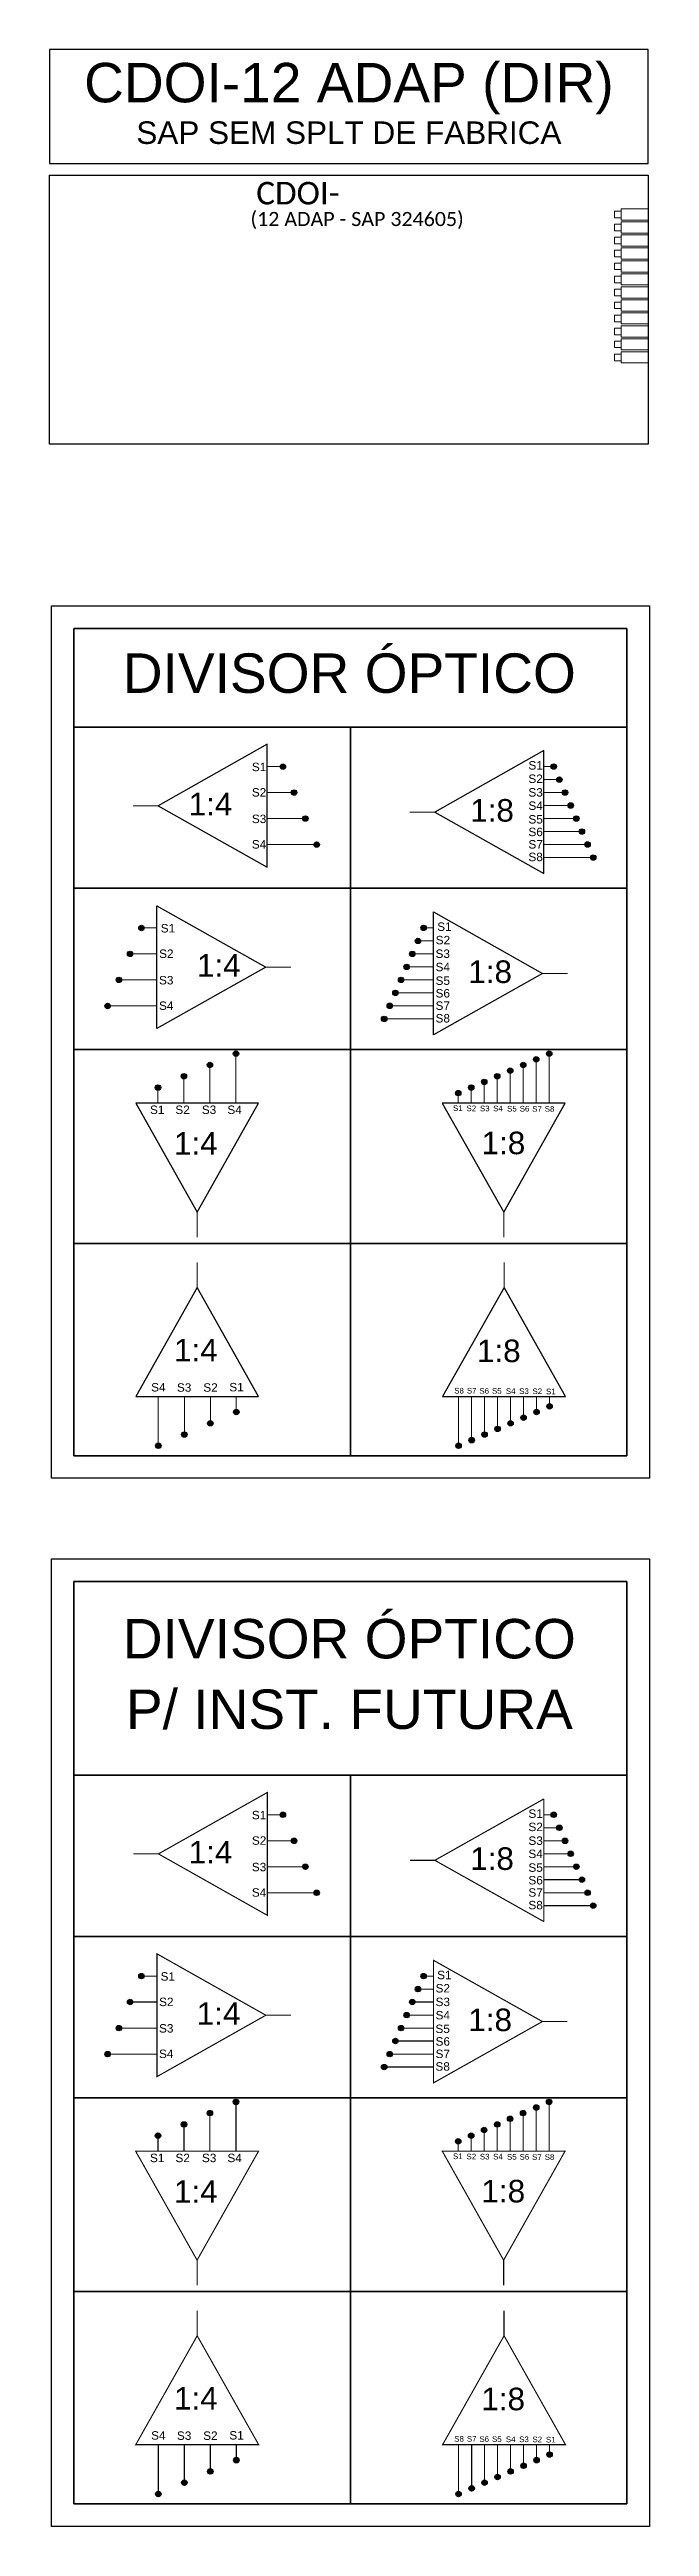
# Model space of a CAD drawing. Header units: millimetres. Extents: x 9740 to 12717, y -5875 to 443.
# Drawn here: x 9974.6 to 10027.8, y -55.4 to 164.4 of the extents above; entities that cross this region are included whole.
import ezdxf
from ezdxf.enums import TextEntityAlignment as Align

# ---------------------------------------------------------------- set-up
doc = ezdxf.new("R2010")
doc.units = ezdxf.units.MM
doc.linetypes.add('DASHED', pattern=[0.75, 0.5, -0.25])
doc.styles.add('ARIAL', font='arial.ttf')
doc.styles.add('WMF-Calibri0', font='calibri.ttf')

msp = doc.modelspace()

# ---------------------------------------------------------------- texts
at = {"color": 7, "style": 'ARIAL'}
for s, height, p in [('CDOI-12 ADAP (DIR)', 3.5, (10001.16, 159.73)), ('SAP SEM SPLT DE FABRICA', 2, (10001.16, 156.04)), ('DIVISOR ÓPTICO', 3.5, (10001.2, 107.32)), ('DIVISOR ÓPTICO', 3.5, (10001.2, 21.62)), ('P/ INST. FUTURA', 3.5, (10001.2, 15.36))]:
    msp.add_text(s, height=height, dxfattribs=at).set_placement(p, align=Align.CENTER)
at = {"color": 1, "style": 'WMF-Calibri0'}
msp.add_text('CDOI-', height=2, dxfattribs=at).set_placement((9992.94, 150.67))
msp.add_text('(12 ADAP - SAP 324605)', height=1.25, dxfattribs=at).set_placement((10001.89, 148.75), align=Align.CENTER)

# ---------------------------------------------------------------- blocks, each defined once
blk = doc.blocks.new('SPLT_1-4_DIV_DIR')
h = blk.add_hatch(color=3)
h.dxf.hatch_style = 1
edge = h.paths.add_edge_path()
edge.add_arc((13.27, 3.47), 0.242, 0, 360)
h = blk.add_hatch(color=3)
h.dxf.hatch_style = 1
edge = h.paths.add_edge_path()
edge.add_arc((14.27, 1.17), 0.242, 0, 360)
h = blk.add_hatch(color=3)
h.dxf.hatch_style = 1
edge = h.paths.add_edge_path()
edge.add_arc((15.27, -1.14), 0.242, 0, 360)
h = blk.add_hatch(color=3)
h.dxf.hatch_style = 1
edge = h.paths.add_edge_path()
edge.add_arc((16.27, -3.45), 0.242, 0, 360)
at = {"color": 1}
blk.add_lwpolyline([(11.89, 5.45), (2.22, 0), (11.89, -5.45), (11.89, 5.45)], dxfattribs=at)
at = {"color": 7, "lineweight": 0}
for points in [[(13.27, 3.47), (11.89, 3.47)], [(11.89, 1.17), (14.27, 1.17)], [(11.89, -1.14), (15.27, -1.14)], [(11.89, -3.45), (16.27, -3.45)]]:
    blk.add_lwpolyline(points, dxfattribs=at)
at = {"color": 1, "lineweight": 0}
blk.add_lwpolyline([(2.22, 0), (0, 0)], dxfattribs=at)
at = {"color": 3}
for centre in [(13.27, 3.47), (14.27, 1.17), (15.27, -1.14), (16.27, -3.45)]:
    blk.add_circle(centre, 0.242, dxfattribs=at)
at = {"color": 1, "style": 'ARIAL'}
for s, height, p in [('S1', 0.75, (10.52, 3.07)), ('1:4', 2, (4.91, -0.85)), ('S2', 0.75, (10.52, 0.81)), ('S3', 0.75, (10.52, -1.54)), ('S4', 0.75, (10.52, -3.8))]:
    blk.add_text(s, height=height, dxfattribs=at).set_placement(p)
blk = doc.blocks.new('SPLT_1-8_DIV_DIR')
h = blk.add_hatch(color=3)
h.dxf.hatch_style = 1
edge = h.paths.add_edge_path()
edge.add_arc((12.77, 4.04), 0.242, 0, 360)
h = blk.add_hatch(color=3)
h.dxf.hatch_style = 1
edge = h.paths.add_edge_path()
edge.add_arc((13.27, 2.88), 0.242, 0, 360)
h = blk.add_hatch(color=3)
h.dxf.hatch_style = 1
edge = h.paths.add_edge_path()
edge.add_arc((13.77, 1.73), 0.242, 0, 360)
h = blk.add_hatch(color=3)
h.dxf.hatch_style = 1
edge = h.paths.add_edge_path()
edge.add_arc((14.27, 0.58), 0.242, 0, 360)
h = blk.add_hatch(color=3)
h.dxf.hatch_style = 1
edge = h.paths.add_edge_path()
edge.add_arc((14.77, -0.58), 0.242, 0, 360)
h = blk.add_hatch(color=3)
h.dxf.hatch_style = 1
edge = h.paths.add_edge_path()
edge.add_arc((15.27, -1.73), 0.242, 0, 360)
h = blk.add_hatch(color=3)
h.dxf.hatch_style = 1
edge = h.paths.add_edge_path()
edge.add_arc((15.77, -2.88), 0.242, 0, 360)
h = blk.add_hatch(color=3)
h.dxf.hatch_style = 1
edge = h.paths.add_edge_path()
edge.add_arc((16.27, -4.04), 0.242, 0, 360)
at = {"color": 1}
blk.add_lwpolyline([(11.89, 5.45), (2.22, 0), (11.89, -5.45), (11.89, 5.45)], dxfattribs=at)
at = {"color": 7, "lineweight": 0}
for points in [[(12.77, 4.04), (11.89, 4.04)], [(11.89, 2.88), (13.27, 2.88)], [(11.89, 1.73), (13.77, 1.73)], [(11.89, 0.58), (14.27, 0.58)], [(11.89, -0.58), (14.77, -0.58)], [(11.89, -1.73), (15.27, -1.73)], [(11.89, -2.88), (15.77, -2.88)], [(11.89, -4.04), (16.27, -4.04)]]:
    blk.add_lwpolyline(points, dxfattribs=at)
at = {"color": 1, "lineweight": 0}
blk.add_lwpolyline([(2.22, 0), (0, 0)], dxfattribs=at)
at = {"color": 3}
for centre in [(12.77, 4.04), (13.27, 2.88), (13.77, 1.73), (14.27, 0.58), (14.77, -0.58), (15.27, -1.73), (15.77, -2.88), (16.27, -4.04)]:
    blk.add_circle(centre, 0.242, dxfattribs=at)
at = {"color": 1, "style": 'ARIAL'}
for s, height, p in [('S1', 0.75, (10.52, 3.77)), ('S2', 0.75, (10.52, 2.58)), ('1:8', 2, (5.35, -0.85)), ('S3', 0.75, (10.52, 1.37)), ('S4', 0.75, (10.52, 0.19)), ('S5', 0.75, (10.52, -1.02)), ('S6', 0.75, (10.52, -2.14)), ('S7', 0.75, (10.52, -3.24)), ('S8', 0.75, (10.52, -4.36))]:
    blk.add_text(s, height=height, dxfattribs=at).set_placement(p)
blk = doc.blocks.new('SPLT_1-4_DIV_ESQ')
h = blk.add_hatch(color=3)
h.dxf.hatch_style = 1
edge = h.paths.add_edge_path()
edge.add_arc((-13.27, 3.47), 0.242, 0, 360)
h = blk.add_hatch(color=3)
h.dxf.hatch_style = 1
edge = h.paths.add_edge_path()
edge.add_arc((-14.27, 1.17), 0.242, 0, 360)
h = blk.add_hatch(color=3)
h.dxf.hatch_style = 1
edge = h.paths.add_edge_path()
edge.add_arc((-15.27, -1.14), 0.242, 0, 360)
h = blk.add_hatch(color=3)
h.dxf.hatch_style = 1
edge = h.paths.add_edge_path()
edge.add_arc((-16.27, -3.45), 0.242, 0, 360)
at = {"color": 1}
blk.add_lwpolyline([(-11.89, 5.45), (-2.22, 0), (-11.89, -5.45), (-11.89, 5.45)], dxfattribs=at)
at = {"color": 7, "lineweight": 0}
for points in [[(-13.27, 3.47), (-11.89, 3.47)], [(-11.89, 1.17), (-14.27, 1.17)], [(-11.89, -1.14), (-15.27, -1.14)], [(-11.89, -3.45), (-16.27, -3.45)]]:
    blk.add_lwpolyline(points, dxfattribs=at)
at = {"color": 1, "lineweight": 0}
blk.add_lwpolyline([(-2.22, 0), (0, 0)], dxfattribs=at)
at = {"color": 3}
for centre in [(-13.27, 3.47), (-14.27, 1.17), (-15.27, -1.14), (-16.27, -3.45)]:
    blk.add_circle(centre, 0.242, dxfattribs=at)
at = {"color": 1, "style": 'ARIAL'}
for s, height, p in [('S1', 0.75, (-11.56, 3.07)), ('S2', 0.75, (-11.7, 0.81)), ('1:4', 2, (-8.35, -0.85)), ('S3', 0.75, (-11.71, -1.54)), ('S4', 0.75, (-11.71, -3.8))]:
    blk.add_text(s, height=height, dxfattribs=at).set_placement(p)
blk = doc.blocks.new('SPLT_1-8_DIV_ESQ')
h = blk.add_hatch(color=3)
h.dxf.hatch_style = 1
edge = h.paths.add_edge_path()
edge.add_arc((-13.27, 2.88), 0.242, 0, 360)
h = blk.add_hatch(color=3)
h.dxf.hatch_style = 1
edge = h.paths.add_edge_path()
edge.add_arc((-12.77, 4.04), 0.242, 0, 360)
h = blk.add_hatch(color=3)
h.dxf.hatch_style = 1
edge = h.paths.add_edge_path()
edge.add_arc((-14.27, 0.58), 0.242, 0, 360)
h = blk.add_hatch(color=3)
h.dxf.hatch_style = 1
edge = h.paths.add_edge_path()
edge.add_arc((-13.77, 1.73), 0.242, 0, 360)
h = blk.add_hatch(color=3)
h.dxf.hatch_style = 1
edge = h.paths.add_edge_path()
edge.add_arc((-15.27, -1.73), 0.242, 0, 360)
h = blk.add_hatch(color=3)
h.dxf.hatch_style = 1
edge = h.paths.add_edge_path()
edge.add_arc((-14.77, -0.58), 0.242, 0, 360)
h = blk.add_hatch(color=3)
h.dxf.hatch_style = 1
edge = h.paths.add_edge_path()
edge.add_arc((-16.27, -4.04), 0.242, 0, 360)
h = blk.add_hatch(color=3)
h.dxf.hatch_style = 1
edge = h.paths.add_edge_path()
edge.add_arc((-15.77, -2.88), 0.242, 0, 360)
at = {"color": 1}
blk.add_lwpolyline([(-11.89, 5.45), (-2.22, 0), (-11.89, -5.45), (-11.89, 5.45)], dxfattribs=at)
at = {"color": 7, "lineweight": 0}
for points in [[(-11.89, 2.88), (-13.27, 2.88)], [(-12.77, 4.04), (-11.89, 4.04)], [(-11.89, 0.58), (-14.27, 0.58)], [(-11.89, 1.73), (-13.77, 1.73)], [(-11.89, -1.73), (-15.27, -1.73)], [(-11.89, -0.58), (-14.77, -0.58)], [(-11.89, -4.04), (-16.27, -4.04)], [(-11.89, -2.88), (-15.77, -2.88)]]:
    blk.add_lwpolyline(points, dxfattribs=at)
at = {"color": 1, "lineweight": 0}
blk.add_lwpolyline([(-2.22, 0), (0, 0)], dxfattribs=at)
at = {"color": 3}
for centre in [(-13.27, 2.88), (-12.77, 4.04), (-14.27, 0.58), (-13.77, 1.73), (-15.27, -1.73), (-14.77, -0.58), (-16.27, -4.04), (-15.77, -2.88)]:
    blk.add_circle(centre, 0.242, dxfattribs=at)
at = {"color": 1, "style": 'ARIAL'}
for s, height, p in [('S1', 0.75, (-11.56, 3.77)), ('S2', 0.75, (-11.7, 2.58)), ('S3', 0.75, (-11.71, 1.37)), ('S4', 0.75, (-11.71, 0.19)), ('1:8', 2, (-8.81, -0.85)), ('S5', 0.75, (-11.71, -1.02)), ('S6', 0.75, (-11.71, -2.14)), ('S7', 0.75, (-11.71, -3.24)), ('S8', 0.75, (-11.71, -4.36))]:
    blk.add_text(s, height=height, dxfattribs=at).set_placement(p)
blk = doc.blocks.new('SPLT_1-4_DIV_CIMA')
h = blk.add_hatch(color=3)
h.dxf.hatch_style = 1
edge = h.paths.add_edge_path()
edge.add_arc((1.14, 15.27), 0.242, 0, 360)
h = blk.add_hatch(color=3)
h.dxf.hatch_style = 1
edge = h.paths.add_edge_path()
edge.add_arc((3.45, 16.27), 0.242, 0, 360)
h = blk.add_hatch(color=3)
h.dxf.hatch_style = 1
edge = h.paths.add_edge_path()
edge.add_arc((-3.47, 13.27), 0.242, 0, 360)
h = blk.add_hatch(color=3)
h.dxf.hatch_style = 1
edge = h.paths.add_edge_path()
edge.add_arc((-1.17, 14.27), 0.242, 0, 360)
at = {"color": 7, "lineweight": 0}
for points in [[(3.45, 11.89), (3.45, 16.27)], [(-3.47, 13.27), (-3.47, 11.89)], [(-1.17, 11.89), (-1.17, 14.27)], [(1.14, 11.89), (1.14, 15.27)]]:
    blk.add_lwpolyline(points, dxfattribs=at)
at = {"color": 1}
blk.add_lwpolyline([(-5.45, 11.89), (0, 2.22), (5.45, 11.89), (-5.45, 11.89)], dxfattribs=at)
at = {"color": 1, "lineweight": 0}
blk.add_lwpolyline([(0, 2.22), (0, 0)], dxfattribs=at)
at = {"color": 3}
for centre in [(1.14, 15.27), (3.45, 16.27), (-3.47, 13.27), (-1.17, 14.27)]:
    blk.add_circle(centre, 0.242, dxfattribs=at)
at = {"color": 1, "style": 'ARIAL'}
for s, height, p in [('S1', 0.75, (-4.18, 10.92)), ('S2', 0.75, (-1.93, 10.92)), ('S3', 0.75, (0.42, 10.92)), ('S4', 0.75, (2.69, 10.92)), ('1:4', 2, (-2.06, 7.31))]:
    blk.add_text(s, height=height, dxfattribs=at).set_placement(p)
blk = doc.blocks.new('SPLT_1-8_DIV_CIMA')
h = blk.add_hatch(color=3)
h.dxf.hatch_style = 1
edge = h.paths.add_edge_path()
edge.add_arc((1.73, 15.27), 0.242, 0, 360)
h = blk.add_hatch(color=3)
h.dxf.hatch_style = 1
edge = h.paths.add_edge_path()
edge.add_arc((2.88, 15.77), 0.242, 0, 360)
h = blk.add_hatch(color=3)
h.dxf.hatch_style = 1
edge = h.paths.add_edge_path()
edge.add_arc((4.04, 16.27), 0.242, 0, 360)
h = blk.add_hatch(color=3)
h.dxf.hatch_style = 1
edge = h.paths.add_edge_path()
edge.add_arc((-2.88, 13.27), 0.242, 0, 360)
h = blk.add_hatch(color=3)
h.dxf.hatch_style = 1
edge = h.paths.add_edge_path()
edge.add_arc((-1.73, 13.77), 0.242, 0, 360)
h = blk.add_hatch(color=3)
h.dxf.hatch_style = 1
edge = h.paths.add_edge_path()
edge.add_arc((-0.58, 14.27), 0.242, 0, 360)
h = blk.add_hatch(color=3)
h.dxf.hatch_style = 1
edge = h.paths.add_edge_path()
edge.add_arc((0.58, 14.77), 0.242, 0, 360)
h = blk.add_hatch(color=3)
h.dxf.hatch_style = 1
edge = h.paths.add_edge_path()
edge.add_arc((-4.04, 12.77), 0.242, 0, 360)
at = {"color": 7, "lineweight": 0}
for points in [[(2.88, 11.89), (2.88, 15.77)], [(4.04, 11.89), (4.04, 16.27)], [(-2.88, 11.89), (-2.88, 13.27)], [(-1.73, 11.89), (-1.73, 13.77)], [(-0.58, 11.89), (-0.58, 14.27)], [(0.58, 11.89), (0.58, 14.77)], [(1.73, 11.89), (1.73, 15.27)], [(-4.04, 12.77), (-4.04, 11.89)]]:
    blk.add_lwpolyline(points, dxfattribs=at)
at = {"color": 1}
blk.add_lwpolyline([(-5.45, 11.89), (0, 2.22), (5.45, 11.89), (-5.45, 11.89)], dxfattribs=at)
at = {"color": 1, "lineweight": 0}
blk.add_lwpolyline([(0, 2.22), (0, 0)], dxfattribs=at)
at = {"color": 3}
for centre in [(1.73, 15.27), (2.88, 15.77), (4.04, 16.27), (-2.88, 13.27), (-1.73, 13.77), (-0.58, 14.27), (0.58, 14.77), (-4.04, 12.77)]:
    blk.add_circle(centre, 0.242, dxfattribs=at)
at = {"color": 1, "style": 'ARIAL'}
for s, height, p in [('S1', 0.5, (-4.5, 11.19)), ('S2', 0.5, (-3.3, 11.17)), ('S3', 0.5, (-2.11, 11.16)), ('S4', 0.5, (-0.94, 11.16)), ('S5', 0.5, (0.3, 11.14)), ('S6', 0.5, (1.42, 11.14)), ('S7', 0.5, (2.53, 11.12)), ('S8', 0.5, (3.64, 11.12)), ('1:8', 2, (-1.97, 7.35))]:
    blk.add_text(s, height=height, dxfattribs=at).set_placement(p)
blk = doc.blocks.new('SPLT_1-4_DIV_BAIXO')
h = blk.add_hatch(color=3)
h.dxf.hatch_style = 1
edge = h.paths.add_edge_path()
edge.add_arc((3.47, -13.27), 0.242, 0, 360)
h = blk.add_hatch(color=3)
h.dxf.hatch_style = 1
edge = h.paths.add_edge_path()
edge.add_arc((-1.14, -15.27), 0.242, 0, 360)
h = blk.add_hatch(color=3)
h.dxf.hatch_style = 1
edge = h.paths.add_edge_path()
edge.add_arc((1.17, -14.27), 0.242, 0, 360)
h = blk.add_hatch(color=3)
h.dxf.hatch_style = 1
edge = h.paths.add_edge_path()
edge.add_arc((-3.45, -16.27), 0.242, 0, 360)
at = {"color": 1, "lineweight": 0}
blk.add_lwpolyline([(0, -2.22), (0, 0)], dxfattribs=at)
at = {"color": 1}
blk.add_lwpolyline([(5.45, -11.89), (0, -2.22), (-5.45, -11.89), (5.45, -11.89)], dxfattribs=at)
at = {"color": 7, "lineweight": 0}
for points in [[(-3.45, -11.89), (-3.45, -16.27)], [(-1.14, -11.89), (-1.14, -15.27)], [(1.17, -11.89), (1.17, -14.27)], [(3.47, -13.27), (3.47, -11.89)]]:
    blk.add_lwpolyline(points, dxfattribs=at)
at = {"color": 3}
for centre in [(3.47, -13.27), (-1.14, -15.27), (1.17, -14.27), (-3.45, -16.27)]:
    blk.add_circle(centre, 0.242, dxfattribs=at)
at = {"color": 1, "style": 'ARIAL'}
for s, height, p in [('1:4', 2, (-2.06, -8.78)), ('S4', 0.75, (-4.09, -11.45)), ('S3', 0.75, (-1.8, -11.47)), ('S2', 0.75, (0.54, -11.47)), ('S1', 0.75, (2.85, -11.44))]:
    blk.add_text(s, height=height, dxfattribs=at).set_placement(p)
blk = doc.blocks.new('SPLT_1-8_DIV_BAIXO')
h = blk.add_hatch(color=3)
h.dxf.hatch_style = 1
edge = h.paths.add_edge_path()
edge.add_arc((2.88, -13.27), 0.242, 0, 360)
h = blk.add_hatch(color=3)
h.dxf.hatch_style = 1
edge = h.paths.add_edge_path()
edge.add_arc((4.04, -12.77), 0.242, 0, 360)
h = blk.add_hatch(color=3)
h.dxf.hatch_style = 1
edge = h.paths.add_edge_path()
edge.add_arc((-1.73, -15.27), 0.242, 0, 360)
h = blk.add_hatch(color=3)
h.dxf.hatch_style = 1
edge = h.paths.add_edge_path()
edge.add_arc((-0.58, -14.77), 0.242, 0, 360)
h = blk.add_hatch(color=3)
h.dxf.hatch_style = 1
edge = h.paths.add_edge_path()
edge.add_arc((0.58, -14.27), 0.242, 0, 360)
h = blk.add_hatch(color=3)
h.dxf.hatch_style = 1
edge = h.paths.add_edge_path()
edge.add_arc((1.73, -13.77), 0.242, 0, 360)
h = blk.add_hatch(color=3)
h.dxf.hatch_style = 1
edge = h.paths.add_edge_path()
edge.add_arc((-4.04, -16.27), 0.242, 0, 360)
h = blk.add_hatch(color=3)
h.dxf.hatch_style = 1
edge = h.paths.add_edge_path()
edge.add_arc((-2.88, -15.77), 0.242, 0, 360)
at = {"color": 1, "lineweight": 0}
blk.add_lwpolyline([(0, -2.22), (0, 0)], dxfattribs=at)
at = {"color": 1}
blk.add_lwpolyline([(5.45, -11.89), (0, -2.22), (-5.45, -11.89), (5.45, -11.89)], dxfattribs=at)
at = {"color": 7, "lineweight": 0}
for points in [[(-4.04, -11.89), (-4.04, -16.27)], [(-2.88, -11.89), (-2.88, -15.77)], [(-1.73, -11.89), (-1.73, -15.27)], [(-0.58, -11.89), (-0.58, -14.77)], [(0.58, -11.89), (0.58, -14.27)], [(1.73, -11.89), (1.73, -13.77)], [(2.88, -11.89), (2.88, -13.27)], [(4.04, -12.77), (4.04, -11.89)]]:
    blk.add_lwpolyline(points, dxfattribs=at)
at = {"color": 3}
for centre in [(2.88, -13.27), (4.04, -12.77), (-1.73, -15.27), (-0.58, -14.77), (0.58, -14.27), (1.73, -13.77), (-4.04, -16.27), (-2.88, -15.77)]:
    blk.add_circle(centre, 0.242, dxfattribs=at)
at = {"color": 1, "style": 'ARIAL'}
blk.add_text('1:8', height=2, dxfattribs=at).set_placement((-0.47, -7.84), align=Align.MIDDLE_CENTER)
for s, p in [('S8', (-4.42, -11.63)), ('S7', (-3.3, -11.63)), ('S6', (-2.19, -11.65)), ('S5', (-1.07, -11.65)), ('S4', (0.16, -11.67)), ('S3', (1.34, -11.67)), ('S2', (2.52, -11.68)), ('S1', (3.72, -11.7))]:
    blk.add_text(s, height=0.5, dxfattribs=at).set_placement(p)
blk = doc.blocks.new('SPLT_1-4_DIV_DIR_PLANEJADO')
h = blk.add_hatch(color=3)
h.dxf.hatch_style = 1
edge = h.paths.add_edge_path()
edge.add_arc((4860.42, -611.97), 0.242, 0, 360)
h = blk.add_hatch(color=3)
h.dxf.hatch_style = 1
edge = h.paths.add_edge_path()
edge.add_arc((4861.42, -614.28), 0.242, 0, 360)
h = blk.add_hatch(color=3)
h.dxf.hatch_style = 1
edge = h.paths.add_edge_path()
edge.add_arc((4862.42, -616.58), 0.242, 0, 360)
h = blk.add_hatch(color=3)
h.dxf.hatch_style = 1
edge = h.paths.add_edge_path()
edge.add_arc((4863.42, -618.89), 0.242, 0, 360)
at = {"color": 30, "linetype": 'DASHED', "ltscale": 2.5, "const_width": 0.1}
blk.add_lwpolyline([(4859.04, -609.99), (4849.38, -615.44), (4859.04, -620.89), (4859.04, -609.99)], dxfattribs=at)
at = {"color": 30, "linetype": 'DASHED', "lineweight": 0, "ltscale": 2.5, "const_width": 0.1}
for points in [[(4860.42, -611.97), (4859.04, -611.97)], [(4849.38, -615.44), (4847.15, -615.44)], [(4859.04, -614.28), (4861.42, -614.28)], [(4859.04, -616.58), (4862.42, -616.58)], [(4859.04, -618.89), (4863.42, -618.89)]]:
    blk.add_lwpolyline(points, dxfattribs=at)
at = {"color": 3}
for centre in [(4860.42, -611.97), (4861.42, -614.28), (4862.42, -616.58), (4863.42, -618.89)]:
    blk.add_circle(centre, 0.242, dxfattribs=at)
at = {"color": 30, "style": 'ARIAL'}
for s, height, p in [('S1', 0.75, (4857.67, -612.37)), ('1:4', 2, (4852.06, -616.29)), ('S2', 0.75, (4857.67, -614.63)), ('S3', 0.75, (4857.67, -616.98)), ('S4', 0.75, (4857.67, -619.24))]:
    blk.add_text(s, height=height, dxfattribs=at).set_placement(p)
blk = doc.blocks.new('SPLT_1-8_DIV_DIR_PLANEJADO')
h = blk.add_hatch(color=3)
h.dxf.hatch_style = 1
edge = h.paths.add_edge_path()
edge.add_arc((4884.46, -611.97), 0.242, 0, 360)
h = blk.add_hatch(color=3)
h.dxf.hatch_style = 1
edge = h.paths.add_edge_path()
edge.add_arc((4884.96, -613.12), 0.242, 0, 360)
h = blk.add_hatch(color=3)
h.dxf.hatch_style = 1
edge = h.paths.add_edge_path()
edge.add_arc((4885.46, -614.28), 0.242, 0, 360)
h = blk.add_hatch(color=3)
h.dxf.hatch_style = 1
edge = h.paths.add_edge_path()
edge.add_arc((4885.96, -615.43), 0.242, 0, 360)
h = blk.add_hatch(color=3)
h.dxf.hatch_style = 1
edge = h.paths.add_edge_path()
edge.add_arc((4886.46, -616.58), 0.242, 0, 360)
h = blk.add_hatch(color=3)
h.dxf.hatch_style = 1
edge = h.paths.add_edge_path()
edge.add_arc((4886.96, -617.73), 0.242, 0, 360)
h = blk.add_hatch(color=3)
h.dxf.hatch_style = 1
edge = h.paths.add_edge_path()
edge.add_arc((4887.46, -618.89), 0.242, 0, 360)
h = blk.add_hatch(color=3)
h.dxf.hatch_style = 1
edge = h.paths.add_edge_path()
edge.add_arc((4887.96, -620.04), 0.242, 0, 360)
at = {"color": 30, "linetype": 'DASHED', "lineweight": 0, "ltscale": 2.5, "const_width": 0.1}
for points in [[(4883.58, -610.56), (4873.91, -616.01)], [(4883.58, -621.45), (4883.58, -610.56)], [(4884.46, -611.97), (4883.58, -611.97)], [(4883.58, -613.12), (4884.96, -613.12)], [(4883.58, -614.28), (4885.46, -614.28)], [(4883.58, -615.43), (4885.96, -615.43)], [(4873.91, -616.01), (4871.69, -616.01)], [(4873.91, -616.01), (4883.58, -621.45)], [(4883.58, -616.58), (4886.46, -616.58)], [(4883.58, -617.73), (4886.96, -617.73)], [(4883.58, -618.89), (4887.46, -618.89)], [(4883.58, -620.04), (4887.96, -620.04)]]:
    blk.add_lwpolyline(points, dxfattribs=at)
at = {"color": 3}
for centre in [(4884.46, -611.97), (4884.96, -613.12), (4885.46, -614.28), (4885.96, -615.43), (4886.46, -616.58), (4886.96, -617.73), (4887.46, -618.89), (4887.96, -620.04)]:
    blk.add_circle(centre, 0.242, dxfattribs=at)
at = {"color": 30, "lineweight": 0, "style": 'ARIAL'}
for s, height, p in [('S1', 0.75, (4882.21, -612.24)), ('S2', 0.75, (4882.21, -613.42)), ('1:8', 2, (4877.04, -616.86)), ('S3', 0.75, (4882.21, -614.64)), ('S4', 0.75, (4882.21, -615.81)), ('S5', 0.75, (4882.21, -617.03)), ('S6', 0.75, (4882.21, -618.15)), ('S7', 0.75, (4882.21, -619.24)), ('S8', 0.75, (4882.21, -620.36))]:
    blk.add_text(s, height=height, dxfattribs=at).set_placement(p)
blk = doc.blocks.new('SPLT_1-4_DIV_ESQ_PLANEJADO')
h = blk.add_hatch(color=3)
h.dxf.hatch_style = 1
edge = h.paths.add_edge_path()
edge.add_arc((4847.87, -626.29), 0.242, 0, 360)
h = blk.add_hatch(color=3)
h.dxf.hatch_style = 1
edge = h.paths.add_edge_path()
edge.add_arc((4846.87, -628.59), 0.242, 0, 360)
h = blk.add_hatch(color=3)
h.dxf.hatch_style = 1
edge = h.paths.add_edge_path()
edge.add_arc((4845.87, -630.9), 0.242, 0, 360)
h = blk.add_hatch(color=3)
h.dxf.hatch_style = 1
edge = h.paths.add_edge_path()
edge.add_arc((4844.87, -633.21), 0.242, 0, 360)
at = {"color": 30, "linetype": 'DASHED', "ltscale": 2.5, "const_width": 0.1}
blk.add_lwpolyline([(4849.25, -624.31), (4858.91, -629.76), (4849.25, -635.21), (4849.25, -624.31)], dxfattribs=at)
at = {"color": 30, "linetype": 'DASHED', "lineweight": 0, "ltscale": 2.5, "const_width": 0.1}
for points in [[(4847.87, -626.29), (4849.25, -626.29)], [(4849.25, -628.59), (4846.87, -628.59)], [(4849.25, -630.9), (4845.87, -630.9)], [(4858.91, -629.76), (4861.14, -629.76)], [(4849.25, -633.21), (4844.87, -633.21)]]:
    blk.add_lwpolyline(points, dxfattribs=at)
at = {"color": 3}
for centre in [(4847.87, -626.29), (4846.87, -628.59), (4845.87, -630.9), (4844.87, -633.21)]:
    blk.add_circle(centre, 0.242, dxfattribs=at)
at = {"color": 30, "style": 'ARIAL'}
for s, height, p in [('S1', 0.75, (4849.57, -626.69)), ('S2', 0.75, (4849.44, -628.95)), ('1:4', 2, (4852.78, -630.61)), ('S3', 0.75, (4849.43, -631.3)), ('S4', 0.75, (4849.43, -633.56))]:
    blk.add_text(s, height=height, dxfattribs=at).set_placement(p)
blk = doc.blocks.new('SPLT_1-8_DIV_ESQ_PLANEJADO')
h = blk.add_hatch(color=3)
h.dxf.hatch_style = 1
edge = h.paths.add_edge_path()
edge.add_arc((4872.91, -626.29), 0.242, 0, 360)
h = blk.add_hatch(color=3)
h.dxf.hatch_style = 1
edge = h.paths.add_edge_path()
edge.add_arc((4871.91, -628.59), 0.242, 0, 360)
h = blk.add_hatch(color=3)
h.dxf.hatch_style = 1
edge = h.paths.add_edge_path()
edge.add_arc((4872.41, -627.44), 0.242, 0, 360)
h = blk.add_hatch(color=3)
h.dxf.hatch_style = 1
edge = h.paths.add_edge_path()
edge.add_arc((4870.91, -630.9), 0.242, 0, 360)
h = blk.add_hatch(color=3)
h.dxf.hatch_style = 1
edge = h.paths.add_edge_path()
edge.add_arc((4871.41, -629.75), 0.242, 0, 360)
h = blk.add_hatch(color=3)
h.dxf.hatch_style = 1
edge = h.paths.add_edge_path()
edge.add_arc((4869.91, -633.21), 0.242, 0, 360)
h = blk.add_hatch(color=3)
h.dxf.hatch_style = 1
edge = h.paths.add_edge_path()
edge.add_arc((4870.41, -632.05), 0.242, 0, 360)
h = blk.add_hatch(color=3)
h.dxf.hatch_style = 1
edge = h.paths.add_edge_path()
edge.add_arc((4869.41, -634.36), 0.242, 0, 360)
at = {"color": 30, "linetype": 'DASHED', "lineweight": 0, "ltscale": 2.5, "const_width": 0.1}
for points in [[(4872.91, -626.29), (4873.78, -626.29)], [(4873.78, -628.59), (4871.91, -628.59)], [(4873.78, -627.44), (4872.41, -627.44)], [(4873.78, -630.9), (4870.91, -630.9)], [(4873.78, -629.75), (4871.41, -629.75)], [(4883.45, -630.32), (4885.67, -630.32)], [(4873.78, -632.05), (4870.41, -632.05)], [(4873.78, -634.36), (4869.41, -634.36)], [(4873.78, -633.21), (4869.91, -633.21)]]:
    blk.add_lwpolyline(points, dxfattribs=at)
at = {"color": 30, "linetype": 'DASHED', "ltscale": 2.5, "const_width": 0.1}
blk.add_lwpolyline([(4873.78, -624.88), (4883.45, -630.32), (4873.78, -635.77), (4873.78, -624.88)], dxfattribs=at)
at = {"color": 3}
for centre in [(4872.91, -626.29), (4871.91, -628.59), (4872.41, -627.44), (4870.91, -630.9), (4871.41, -629.75), (4869.91, -633.21), (4870.41, -632.05), (4869.41, -634.36)]:
    blk.add_circle(centre, 0.242, dxfattribs=at)
at = {"color": 30, "style": 'ARIAL'}
for s, height, p in [('S1', 0.75, (4874.11, -626.56)), ('S3', 0.75, (4873.97, -628.95)), ('S2', 0.75, (4873.97, -627.74)), ('S5', 0.75, (4873.96, -631.34)), ('S4', 0.75, (4873.97, -630.13)), ('1:8', 2, (4876.87, -631.17)), ('S6', 0.75, (4873.97, -632.46)), ('S7', 0.75, (4873.97, -633.56)), ('S8', 0.75, (4873.96, -634.68))]:
    blk.add_text(s, height=height, dxfattribs=at).set_placement(p)
blk = doc.blocks.new('SPLT_1-4_DIV_CIMA_PLANEJADO')
h = blk.add_hatch(color=3)
h.dxf.hatch_style = 1
edge = h.paths.add_edge_path()
edge.add_arc((4856.26, -637.45), 0.242, 0, 360)
h = blk.add_hatch(color=3)
h.dxf.hatch_style = 1
edge = h.paths.add_edge_path()
edge.add_arc((4851.65, -639.45), 0.242, 0, 360)
h = blk.add_hatch(color=3)
h.dxf.hatch_style = 1
edge = h.paths.add_edge_path()
edge.add_arc((4853.95, -638.45), 0.242, 0, 360)
h = blk.add_hatch(color=3)
h.dxf.hatch_style = 1
edge = h.paths.add_edge_path()
edge.add_arc((4849.34, -640.45), 0.242, 0, 360)
at = {"color": 30, "linetype": 'DASHED', "lineweight": 0, "ltscale": 2.5, "const_width": 0.1}
for points in [[(4856.26, -641.83), (4856.26, -637.45)], [(4851.65, -641.83), (4851.65, -639.45)], [(4853.95, -641.83), (4853.95, -638.45)], [(4849.34, -640.45), (4849.34, -641.83)], [(4852.81, -651.5), (4852.81, -653.72)]]:
    blk.add_lwpolyline(points, dxfattribs=at)
at = {"color": 30, "linetype": 'DASHED', "ltscale": 2.5, "const_width": 0.1}
blk.add_lwpolyline([(4847.36, -641.83), (4852.81, -651.5), (4858.26, -641.83), (4847.36, -641.83)], dxfattribs=at)
at = {"color": 3}
for centre in [(4856.26, -637.45), (4851.65, -639.45), (4853.95, -638.45), (4849.34, -640.45)]:
    blk.add_circle(centre, 0.242, dxfattribs=at)
at = {"color": 30, "style": 'ARIAL'}
for s, height, p in [('S1', 0.75, (4848.63, -642.8)), ('S2', 0.75, (4850.89, -642.8)), ('S3', 0.75, (4853.24, -642.8)), ('S4', 0.75, (4855.5, -642.8)), ('1:4', 2, (4850.75, -646.41))]:
    blk.add_text(s, height=height, dxfattribs=at).set_placement(p)
blk = doc.blocks.new('SPLT_1-8_DIV_CIMA_PLANEJADO')
h = blk.add_hatch(color=3)
h.dxf.hatch_style = 1
edge = h.paths.add_edge_path()
edge.add_arc((4878.28, -639.95), 0.242, 0, 360)
h = blk.add_hatch(color=3)
h.dxf.hatch_style = 1
edge = h.paths.add_edge_path()
edge.add_arc((4879.44, -639.45), 0.242, 0, 360)
h = blk.add_hatch(color=3)
h.dxf.hatch_style = 1
edge = h.paths.add_edge_path()
edge.add_arc((4880.59, -638.95), 0.242, 0, 360)
h = blk.add_hatch(color=3)
h.dxf.hatch_style = 1
edge = h.paths.add_edge_path()
edge.add_arc((4881.74, -638.45), 0.242, 0, 360)
h = blk.add_hatch(color=3)
h.dxf.hatch_style = 1
edge = h.paths.add_edge_path()
edge.add_arc((4882.9, -637.95), 0.242, 0, 360)
h = blk.add_hatch(color=3)
h.dxf.hatch_style = 1
edge = h.paths.add_edge_path()
edge.add_arc((4875.98, -640.95), 0.242, 0, 360)
h = blk.add_hatch(color=3)
h.dxf.hatch_style = 1
edge = h.paths.add_edge_path()
edge.add_arc((4877.13, -640.45), 0.242, 0, 360)
at = {"color": 30, "linetype": 'DASHED', "lineweight": 0, "ltscale": 2.5, "const_width": 0.1}
for points in [[(4884.05, -641.83), (4884.05, -637.45)], [(4879.44, -641.83), (4879.44, -639.45)], [(4880.59, -641.83), (4880.59, -638.95)], [(4881.74, -641.83), (4881.74, -638.45)], [(4882.9, -641.83), (4882.9, -637.95)], [(4875.98, -640.95), (4875.98, -641.83)], [(4877.13, -641.83), (4877.13, -640.45)], [(4878.28, -641.83), (4878.28, -639.95)], [(4880.01, -651.5), (4880.01, -653.72)]]:
    blk.add_lwpolyline(points, dxfattribs=at)
at = {"color": 30, "linetype": 'DASHED', "ltscale": 2.5, "const_width": 0.1}
blk.add_lwpolyline([(4874.57, -641.83), (4880.01, -651.5), (4885.46, -641.83), (4874.57, -641.83)], dxfattribs=at)
at = {"color": 3}
for centre in [(4884.05, -637.45), (4878.28, -639.95), (4879.44, -639.45), (4880.59, -638.95), (4881.74, -638.45), (4882.9, -637.95), (4875.98, -640.95), (4877.13, -640.45)]:
    blk.add_circle(centre, 0.242, dxfattribs=at)
at = {"color": 30, "linetype": 'DASHED', "style": 'ARIAL'}
for s, height, p in [('S1', 0.5, (4875.52, -642.53)), ('S2', 0.5, (4876.72, -642.55)), ('S3', 0.5, (4877.9, -642.56)), ('S4', 0.5, (4879.08, -642.56)), ('S5', 0.5, (4880.31, -642.58)), ('S6', 0.5, (4881.43, -642.58)), ('S7', 0.5, (4882.54, -642.6)), ('S8', 0.5, (4883.66, -642.6)), ('1:8', 2, (4878.04, -646.37))]:
    blk.add_text(s, height=height, dxfattribs=at).set_placement(p)
blk = doc.blocks.new('SPLT_1-4_DIV_BX_PLANEJADO')
h = blk.add_hatch(color=3)
h.dxf.hatch_style = 1
edge = h.paths.add_edge_path()
edge.add_arc((4853.98, -670.25), 0.242, 0, 360)
h = blk.add_hatch(color=3)
h.dxf.hatch_style = 1
edge = h.paths.add_edge_path()
edge.add_arc((4856.29, -669.25), 0.242, 0, 360)
h = blk.add_hatch(color=3)
h.dxf.hatch_style = 1
edge = h.paths.add_edge_path()
edge.add_arc((4849.37, -672.25), 0.242, 0, 360)
h = blk.add_hatch(color=3)
h.dxf.hatch_style = 1
edge = h.paths.add_edge_path()
edge.add_arc((4851.68, -671.25), 0.242, 0, 360)
at = {"color": 30, "linetype": 'DASHED', "lineweight": 0, "ltscale": 2.5, "const_width": 0.1}
for points in [[(4852.82, -658.21), (4852.82, -655.98)], [(4849.37, -667.87), (4849.37, -672.25)], [(4851.68, -667.87), (4851.68, -671.25)], [(4853.98, -667.87), (4853.98, -670.25)], [(4856.29, -669.25), (4856.29, -667.87)]]:
    blk.add_lwpolyline(points, dxfattribs=at)
at = {"color": 30, "linetype": 'DASHED', "ltscale": 2.5, "const_width": 0.1}
blk.add_lwpolyline([(4858.27, -667.87), (4852.82, -658.21), (4847.37, -667.87), (4858.27, -667.87)], dxfattribs=at)
at = {"color": 3}
for centre in [(4853.98, -670.25), (4856.29, -669.25), (4849.37, -672.25), (4851.68, -671.25)]:
    blk.add_circle(centre, 0.242, dxfattribs=at)
at = {"color": 30, "style": 'ARIAL'}
for s, height, p in [('1:4', 2, (4850.76, -664.76)), ('S4', 0.75, (4848.73, -667.43)), ('S3', 0.75, (4851.02, -667.45)), ('S2', 0.75, (4853.35, -667.45)), ('S1', 0.75, (4855.67, -667.42))]:
    blk.add_text(s, height=height, dxfattribs=at).set_placement(p)
blk = doc.blocks.new('SPLT_1-8_DIV_BX_PLANEJADO')
h = blk.add_hatch(color=3)
h.dxf.hatch_style = 1
edge = h.paths.add_edge_path()
edge.add_arc((4879.47, -670.75), 0.242, 0, 360)
h = blk.add_hatch(color=3)
h.dxf.hatch_style = 1
edge = h.paths.add_edge_path()
edge.add_arc((4880.63, -670.25), 0.242, 0, 360)
h = blk.add_hatch(color=3)
h.dxf.hatch_style = 1
edge = h.paths.add_edge_path()
edge.add_arc((4881.78, -669.75), 0.242, 0, 360)
h = blk.add_hatch(color=3)
h.dxf.hatch_style = 1
edge = h.paths.add_edge_path()
edge.add_arc((4882.93, -669.25), 0.242, 0, 360)
h = blk.add_hatch(color=3)
h.dxf.hatch_style = 1
edge = h.paths.add_edge_path()
edge.add_arc((4884.09, -668.75), 0.242, 0, 360)
h = blk.add_hatch(color=3)
h.dxf.hatch_style = 1
edge = h.paths.add_edge_path()
edge.add_arc((4876.01, -672.25), 0.242, 0, 360)
h = blk.add_hatch(color=3)
h.dxf.hatch_style = 1
edge = h.paths.add_edge_path()
edge.add_arc((4877.17, -671.75), 0.242, 0, 360)
h = blk.add_hatch(color=3)
h.dxf.hatch_style = 1
edge = h.paths.add_edge_path()
edge.add_arc((4878.32, -671.25), 0.242, 0, 360)
at = {"color": 30, "linetype": 'DASHED', "lineweight": 0, "ltscale": 2.5, "const_width": 0.1}
for points in [[(4880.05, -658.21), (4880.05, -655.98)], [(4876.01, -667.87), (4876.01, -672.25)], [(4877.17, -667.87), (4877.17, -671.75)], [(4878.32, -667.87), (4878.32, -671.25)], [(4879.47, -667.87), (4879.47, -670.75)], [(4880.63, -667.87), (4880.63, -670.25)], [(4881.78, -667.87), (4881.78, -669.75)], [(4882.93, -667.87), (4882.93, -669.25)], [(4884.09, -668.75), (4884.09, -667.87)]]:
    blk.add_lwpolyline(points, dxfattribs=at)
at = {"color": 30, "linetype": 'DASHED', "ltscale": 2.5, "const_width": 0.1}
blk.add_lwpolyline([(4885.5, -667.87), (4880.05, -658.21), (4874.6, -667.87), (4885.5, -667.87)], dxfattribs=at)
at = {"color": 3}
for centre in [(4879.47, -670.75), (4880.63, -670.25), (4881.78, -669.75), (4882.93, -669.25), (4884.09, -668.75), (4876.01, -672.25), (4877.17, -671.75), (4878.32, -671.25)]:
    blk.add_circle(centre, 0.242, dxfattribs=at)
at = {"color": 30, "style": 'ARIAL'}
blk.add_text('1:8', height=2, dxfattribs=at).set_placement((4879.97, -663.82), align=Align.MIDDLE_CENTER)
for s, p in [('S8', (4875.63, -667.61)), ('S7', (4876.75, -667.61)), ('S6', (4877.86, -667.63)), ('S5', (4878.98, -667.63)), ('S4', (4880.21, -667.65)), ('S3', (4881.39, -667.65)), ('S2', (4882.57, -667.66)), ('S1', (4883.77, -667.68))]:
    blk.add_text(s, height=0.5, dxfattribs=at).set_placement(p)
blk = doc.blocks.new('CDOI-12 ADAP SAP 05 ESQ')
at = {"color": 1}
blk.add_lwpolyline([(5016.02, -490.32), (5016.02, -490.32), (5016.02, -490.32), (4962.89, -490.32), (4962.89, -466.43), (4962.89, -466.43)], dxfattribs=at)
blk.add_lwpolyline([(4962.89, -466.43), (5016.02, -466.43), (5016.02, -490.32), (4962.89, -490.32)], close=True, dxfattribs=at)
at = {"color": 1, "lineweight": 0}
for points in [[(5013.03, -469.65), (5013.61, -469.65), (5013.61, -470.22), (5013.03, -470.22)], [(5013.03, -470.8), (5013.61, -470.8), (5013.61, -471.38), (5013.03, -471.38)], [(5013.03, -471.96), (5013.61, -471.96), (5013.61, -472.53), (5013.03, -472.53)], [(5013.03, -473.11), (5013.61, -473.11), (5013.61, -473.68), (5013.03, -473.68)], [(5013.03, -474.26), (5013.61, -474.26), (5013.61, -474.83), (5013.03, -474.83)], [(5013.03, -475.42), (5013.61, -475.42), (5013.61, -475.99), (5013.03, -475.99)], [(5013.03, -476.57), (5013.61, -476.57), (5013.61, -477.14), (5013.03, -477.14)], [(5013.03, -477.72), (5013.61, -477.72), (5013.61, -478.29), (5013.03, -478.29)], [(5013.03, -478.87), (5013.61, -478.87), (5013.61, -479.45), (5013.03, -479.45)], [(5013.03, -480.03), (5013.61, -480.03), (5013.61, -480.6), (5013.03, -480.6)], [(5013.03, -481.18), (5013.61, -481.18), (5013.61, -481.75), (5013.03, -481.75)], [(5013.03, -482.33), (5013.61, -482.33), (5013.61, -482.91), (5013.03, -482.91)]]:
    blk.add_lwpolyline(points, close=True, dxfattribs=at)
for points in [[(5013.61, -469.44), (5013.61, -470.43)], [(5013.61, -469.44), (5016.02, -469.44)], [(5013.61, -470.43), (5016.02, -470.43)], [(5013.61, -470.6), (5013.61, -471.58)], [(5013.61, -470.6), (5016.02, -470.6)], [(5013.61, -471.58), (5016.02, -471.58)], [(5013.61, -471.75), (5013.61, -472.74)], [(5013.61, -471.75), (5016.02, -471.75)], [(5013.61, -472.74), (5016.02, -472.74)], [(5013.61, -472.9), (5013.61, -473.89)], [(5013.61, -472.9), (5016.02, -472.9)], [(5013.61, -473.89), (5016.02, -473.89)], [(5013.61, -474.06), (5013.61, -475.04)], [(5013.61, -474.06), (5016.02, -474.06)], [(5013.61, -475.04), (5016.02, -475.04)], [(5013.61, -475.21), (5013.61, -476.19)], [(5013.61, -475.21), (5016.02, -475.21)], [(5013.61, -476.19), (5016.02, -476.19)], [(5013.61, -476.36), (5013.61, -477.35)], [(5013.61, -476.36), (5016.02, -476.36)], [(5013.61, -477.35), (5016.02, -477.35)], [(5013.61, -477.51), (5013.61, -478.5)], [(5013.61, -477.51), (5016.02, -477.51)], [(5013.61, -478.5), (5016.02, -478.5)], [(5013.61, -478.67), (5013.61, -479.65)], [(5013.61, -478.67), (5016.02, -478.67)], [(5013.61, -479.65), (5016.02, -479.65)], [(5013.61, -479.82), (5013.61, -480.81)], [(5013.61, -479.82), (5016.02, -479.82)], [(5013.61, -480.81), (5016.02, -480.81)], [(5013.61, -480.97), (5013.61, -481.96)], [(5013.61, -480.97), (5016.02, -480.97)], [(5013.61, -481.96), (5016.02, -481.96)], [(5013.61, -482.13), (5013.61, -483.11)], [(5013.61, -482.13), (5016.02, -482.13)], [(5013.61, -483.11), (5016.02, -483.11)]]:
    blk.add_lwpolyline(points, dxfattribs=at)

# ---------------------------------------------------------------- hatches: boundary and pattern name
h = msp.add_hatch(color=3)
h.dxf.hatch_style = 1
edge = h.paths.add_edge_path()
edge.add_arc((10018.93, -17.74), 0.242, 0, 360)

# ---------------------------------------------------------------- linework, layer by layer
for points in [[(9974.6, 154.3), (10027.73, 154.3), (10027.73, 164.42), (9974.6, 164.42)], [(9974.76, 115.04), (10027.83, 115.04), (10027.83, 37.61), (9974.76, 37.61)], [(10025.83, 113.04), (9976.76, 113.04), (9976.76, 104.28), (10025.83, 104.28)], [(9976.76, 113.04), (10025.83, 113.04), (10025.83, 39.61), (9976.76, 39.61)], [(10001.29, 104.28), (9976.76, 104.28), (9976.76, 89.97), (10001.29, 89.97)], [(10025.83, 104.28), (10001.29, 104.28), (10001.29, 89.97), (10025.83, 89.97)], [(10001.29, 89.97), (9976.76, 89.97), (9976.76, 75.65), (10001.29, 75.65)], [(10025.83, 89.97), (10001.29, 89.97), (10001.29, 75.65), (10025.83, 75.65)], [(10001.29, 75.65), (9976.76, 75.65), (9976.76, 58.46), (10001.29, 58.46)], [(10025.83, 75.65), (10001.29, 75.65), (10001.29, 58.46), (10025.83, 58.46)], [(10001.29, 58.46), (9976.76, 58.46), (9976.76, 39.61), (10001.29, 39.61)], [(10025.83, 58.46), (10001.29, 58.46), (10001.29, 39.61), (10025.83, 39.61)], [(9974.76, 30.45), (10027.83, 30.45), (10027.83, -55.42), (9974.76, -55.42)], [(10025.83, 28.45), (9976.76, 28.45), (9976.76, 11.25), (10025.83, 11.25)], [(9976.76, 28.45), (10025.83, 28.45), (10025.83, -53.42), (9976.76, -53.42)], [(10001.29, 11.25), (9976.76, 11.25), (9976.76, -3.07), (10001.29, -3.07)], [(10025.83, 11.25), (10001.29, 11.25), (10001.29, -3.07), (10025.83, -3.07)], [(10001.29, -3.07), (9976.76, -3.07), (9976.76, -17.38), (10001.29, -17.38)], [(10025.83, -3.07), (10001.29, -3.07), (10001.29, -17.38), (10025.83, -17.38)], [(10001.29, -17.38), (9976.76, -17.38), (9976.76, -34.57), (10001.29, -34.57)], [(10025.83, -17.38), (10001.29, -17.38), (10001.29, -34.57), (10025.83, -34.57)], [(10001.29, -34.57), (9976.76, -34.57), (9976.76, -53.42), (10001.29, -53.42)], [(10025.83, -34.57), (10001.29, -34.57), (10001.29, -53.42), (10025.83, -53.42)]]:
    msp.add_lwpolyline(points, close=True)

# ---------------------------------------------------------------- block references
for name, p in [('CDOI-12 ADAP SAP 05 ESQ', (5011.71, 619.71)), ('SPLT_1-4_DIV_DIR', (9982.03, 97.3)), ('SPLT_1-8_DIV_DIR', (10006.57, 96.74)), ('SPLT_1-4_DIV_ESQ', (9996.02, 82.98)), ('SPLT_1-8_DIV_ESQ', (10020.56, 82.42)), ('SPLT_1-4_DIV_CIMA', (9987.69, 59.02)), ('SPLT_1-8_DIV_CIMA', (10014.9, 59.02)), ('SPLT_1-4_DIV_BAIXO', (9987.7, 56.76)), ('SPLT_1-8_DIV_BAIXO', (10014.93, 56.76)), ('SPLT_1-4_DIV_DIR_PLANEJADO', (5134.88, 619.71)), ('SPLT_1-8_DIV_DIR_PLANEJADO', (5134.88, 619.71)), ('SPLT_1-4_DIV_ESQ_PLANEJADO', (5134.88, 619.71)), ('SPLT_1-8_DIV_ESQ_PLANEJADO', (5134.88, 619.71)), ('SPLT_1-4_DIV_CIMA_PLANEJADO', (5134.88, 619.71)), ('SPLT_1-8_DIV_CIMA_PLANEJADO', (5134.88, 619.71)), ('SPLT_1-4_DIV_BX_PLANEJADO', (5134.88, 619.71)), ('SPLT_1-8_DIV_BX_PLANEJADO', (5134.88, 619.71))]:
    msp.add_blockref(name, p)

msp.set_redraw_order([(e.dxf.handle, doc.entitydb.next_handle()) for e in msp.query("TEXT MTEXT ATTDEF DIMENSION ARC_DIMENSION")])  # texts and dimensions are drawn at this point

doc.saveas('drawing.dxf')
